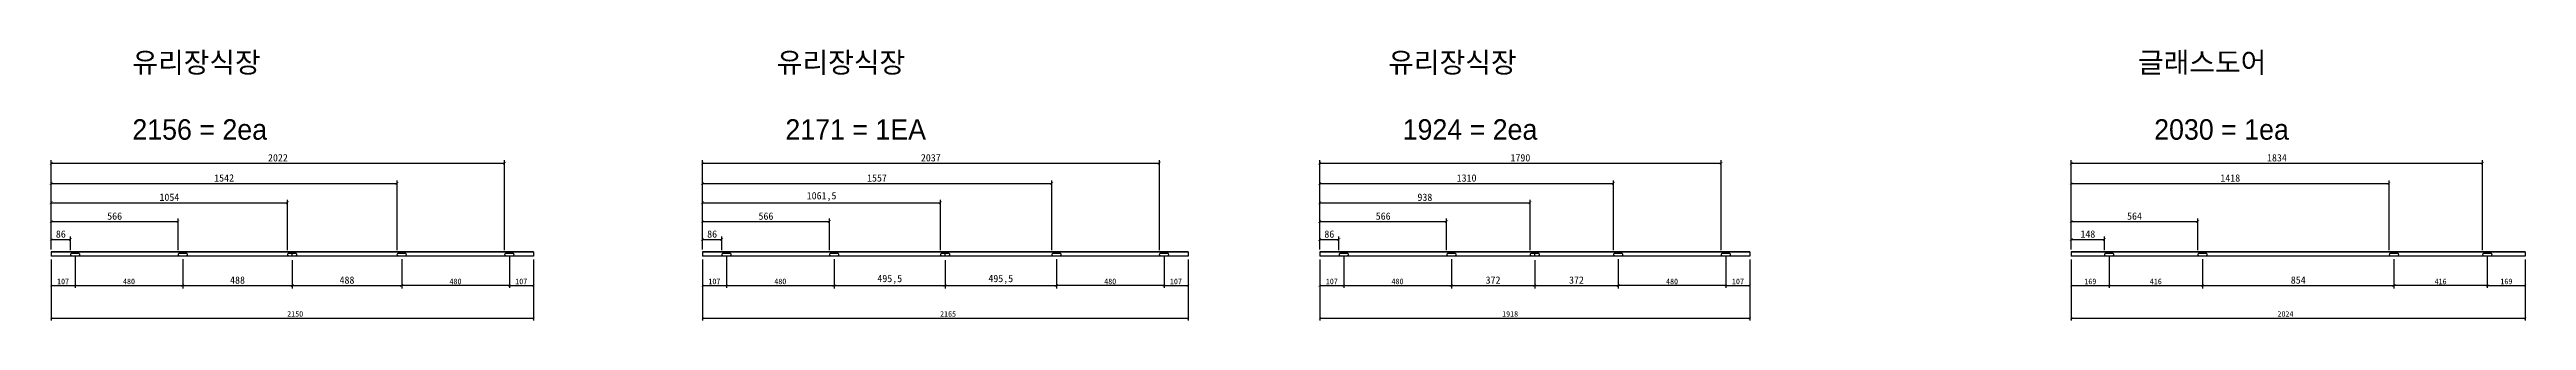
# Model space of a CAD drawing. Header units: millimetres. Extents: x -44117 to 256353, y -2095463 to 65325.
# Drawn here: x 119634 to 130678, y -1079557 to -1078349 of the extents above; entities that cross this region are included whole.
import ezdxf

# ---------------------------------------------------------------- set-up
doc = ezdxf.new("R2010")
doc.units = ezdxf.units.MM
doc.header["$LTSCALE"] = 10
doc.dimstyles.new('ISO-25', dxfattribs={"dimtxt": 2.5, "dimasz": 2.5, "dimexe": 1, "dimexo": 1, "dimtad": 1, "dimtxsty": 'Standard', "dimblk": 'ARCHTICK', "dimcen": 2.5, "dimadec": 0, "dimazin": 0, "dimtfac": 1, "dimtmove": 0, "dimatfit": 3, "dimfxl": 0, "dimarcsym": 0})

msp = doc.modelspace()

# ---------------------------------------------------------------- texts
at = {"char_height": 91.2356303, "attachment_point": 1}
for s, heights, insert in [('{\\fGulim|b0|i0|c129|p50;유리장식장}', [-101.80487], (120003.05069, -1078361.16581)), ('{\\fGulim|b0|i0|c129|p50;유리장식장}', [-101.80487], (122876.3511, -1078361.16581)), ('{\\fGulim|b0|i0|c129|p50;유리장식장}', [-101.80487], (125602.51731, -1078361.16581)), ('{\\fGulim|b0|i0|c129|p50;글래스도어}', [-101.5619], (128945.39978, -1078361.16581)), ('{\\fGulim|b0|i0|c129|p50;2156 = 2ea}', [-93.78683], (120003.05069, -1078660.04797)), ('{\\fGulim|b0|i0|c129|p50;2171 = 1EA}', [-94.0298], (122914.60413, -1078660.04797)), ('{\\fGulim|b0|i0|c129|p50;1924 = 2ea}', [-93.78683], (125666.89159, -1078660.04797)), ('{\\fGulim|b0|i0|c129|p50;2030 = 1ea}', [-93.78683], (129017.70968, -1078660.04797))]:
    msp.add_mtext_dynamic_manual_height_columns(s, width=2155.3243433, gutter_width=8.14604, heights=heights, dxfattribs=dict(at, insert=insert))

# ---------------------------------------------------------------- blocks, each defined once
blk = doc.blocks.new('_ArchTick')
at = {"color": 0, "linetype": 'ByBlock', "const_width": 0.15}
blk.add_lwpolyline([(-0.5, -0.5), (0.5, 0.5)], dxfattribs=at)
blk = doc.blocks.new('*D7379')
at = {"color": 0, "lineweight": -2}
for p, q in [((119641, -1079285), (119641, -1079557)), ((121791, -1079285), (121791, -1079557)), ((119641, -1079547), (121791, -1079547))]:
    blk.add_line(p, q, dxfattribs=at)
at = {"layer": 'Defpoints', "color": 0}
for p in [(119641, -1079270), (121791, -1079270), (121791, -1079547)]:
    blk.add_point(p, dxfattribs=at)
at = {"color": 0, "lineweight": -2, "xscale": 10, "yscale": 10, "zscale": 10, "rotation": 180}
blk.add_blockref('_ArchTick', (119641, -1079547), dxfattribs=at)
at = {"color": 0, "lineweight": -2, "xscale": 10, "yscale": 10, "zscale": 10}
blk.add_blockref('_ArchTick', (121791, -1079547), dxfattribs=at)
at = {"color": 0, "insert": (120729, -1079528), "char_height": 25, "attachment_point": 5}
blk.add_mtext('2150', dxfattribs=at)
blk = doc.blocks.new('*D7380')
at = {"color": 0, "lineweight": -2}
for p, q in [((119641, -1079285), (119641, -1079411)), ((119748, -1079273), (119748, -1079411)), ((119641, -1079401), (119748, -1079401))]:
    blk.add_line(p, q, dxfattribs=at)
at = {"layer": 'Defpoints', "color": 0}
for p in [(119641, -1079270), (119748, -1079258), (119748, -1079401)]:
    blk.add_point(p, dxfattribs=at)
at = {"color": 0, "lineweight": -2, "xscale": 10, "yscale": 10, "zscale": 10, "rotation": 180}
blk.add_blockref('_ArchTick', (119641, -1079401), dxfattribs=at)
at = {"color": 0, "lineweight": -2, "xscale": 10, "yscale": 10, "zscale": 10}
blk.add_blockref('_ArchTick', (119748, -1079401), dxfattribs=at)
at = {"color": 0, "insert": (119694, -1079383), "char_height": 25, "attachment_point": 5}
blk.add_mtext('107', dxfattribs=at)
blk = doc.blocks.new('*D7381')
at = {"color": 0, "lineweight": -2}
for p, q in [((121684, -1079273), (121684, -1079411)), ((121791, -1079285), (121791, -1079411)), ((121684, -1079401), (121791, -1079401))]:
    blk.add_line(p, q, dxfattribs=at)
at = {"layer": 'Defpoints', "color": 0}
for p in [(121684, -1079258), (121791, -1079270), (121791, -1079401)]:
    blk.add_point(p, dxfattribs=at)
at = {"color": 0, "lineweight": -2, "xscale": 10, "yscale": 10, "zscale": 10, "rotation": 180}
blk.add_blockref('_ArchTick', (121684, -1079401), dxfattribs=at)
at = {"color": 0, "lineweight": -2, "xscale": 10, "yscale": 10, "zscale": 10}
blk.add_blockref('_ArchTick', (121791, -1079401), dxfattribs=at)
at = {"color": 0, "insert": (121737, -1079383), "char_height": 25, "attachment_point": 5}
blk.add_mtext('107', dxfattribs=at)
blk = doc.blocks.new('*D7382')
at = {"color": 0, "lineweight": -2}
for p, q in [((119748, -1079283), (119748, -1079411)), ((120228, -1079283), (120228, -1079411)), ((119748, -1079401), (120228, -1079401))]:
    blk.add_line(p, q, dxfattribs=at)
at = {"layer": 'Defpoints', "color": 0}
for p in [(119748, -1079268), (120228, -1079268), (120228, -1079401)]:
    blk.add_point(p, dxfattribs=at)
at = {"color": 0, "lineweight": -2, "xscale": 10, "yscale": 10, "zscale": 10, "rotation": 180}
blk.add_blockref('_ArchTick', (119748, -1079401), dxfattribs=at)
at = {"color": 0, "lineweight": -2, "xscale": 10, "yscale": 10, "zscale": 10}
blk.add_blockref('_ArchTick', (120228, -1079401), dxfattribs=at)
at = {"color": 0, "insert": (119988, -1079383), "char_height": 25, "attachment_point": 5}
blk.add_mtext('480', dxfattribs=at)
blk = doc.blocks.new('*D7383')
at = {"color": 0, "lineweight": -2}
for p, q in [((121204, -1079283), (121204, -1079411)), ((121684, -1079283), (121684, -1079411)), ((121684, -1079401), (121204, -1079401))]:
    blk.add_line(p, q, dxfattribs=at)
at = {"layer": 'Defpoints', "color": 0}
for p in [(121204, -1079268), (121684, -1079268), (121204, -1079401)]:
    blk.add_point(p, dxfattribs=at)
at = {"color": 0, "lineweight": -2, "xscale": 10, "yscale": 10, "zscale": 10, "rotation": 180}
blk.add_blockref('_ArchTick', (121204, -1079401), dxfattribs=at)
at = {"color": 0, "lineweight": -2, "xscale": 10, "yscale": 10, "zscale": 10}
blk.add_blockref('_ArchTick', (121684, -1079401), dxfattribs=at)
at = {"color": 0, "insert": (121444, -1079383), "char_height": 25, "attachment_point": 5}
blk.add_mtext('480', dxfattribs=at)
blk = doc.blocks.new('*D7384')
at = {"color": 0, "lineweight": -2}
for p, q in [((119641, -1079241), (119641, -1079183)), ((119641, -1079196), (119727, -1079196)), ((119727, -1079244), (119727, -1079183))]:
    blk.add_line(p, q, dxfattribs=at)
at = {"layer": 'Defpoints', "color": 0}
for p in [(119727, -1079196), (119641, -1079260), (119727, -1079263)]:
    blk.add_point(p, dxfattribs=at)
at = {"color": 0, "lineweight": -2, "xscale": 13, "yscale": 13, "zscale": 13, "rotation": 180}
blk.add_blockref('_ArchTick', (119641, -1079196), dxfattribs=at)
at = {"color": 0, "lineweight": -2, "xscale": 13, "yscale": 13, "zscale": 13}
blk.add_blockref('_ArchTick', (119727, -1079196), dxfattribs=at)
at = {"color": 0, "insert": (119684, -1079172), "char_height": 32.5, "attachment_point": 5}
blk.add_mtext('86', dxfattribs=at)
blk = doc.blocks.new('*D7385')
at = {"color": 0, "lineweight": -2}
for p, q in [((119641, -1079241), (119641, -1079103)), ((119641, -1079116), (120207, -1079116)), ((120207, -1079244), (120207, -1079103))]:
    blk.add_line(p, q, dxfattribs=at)
at = {"layer": 'Defpoints', "color": 0}
for p in [(120207, -1079116), (119641, -1079260), (120207, -1079263)]:
    blk.add_point(p, dxfattribs=at)
at = {"color": 0, "lineweight": -2, "xscale": 13, "yscale": 13, "zscale": 13, "rotation": 180}
blk.add_blockref('_ArchTick', (119641, -1079116), dxfattribs=at)
at = {"color": 0, "lineweight": -2, "xscale": 13, "yscale": 13, "zscale": 13}
blk.add_blockref('_ArchTick', (120207, -1079116), dxfattribs=at)
at = {"color": 0, "insert": (119924, -1079092), "char_height": 32.5, "attachment_point": 5}
blk.add_mtext('566', dxfattribs=at)
blk = doc.blocks.new('*D7386')
at = {"color": 0, "lineweight": -2}
for p, q in [((119641, -1079241), (119641, -1079019)), ((119641, -1079032), (120695, -1079032)), ((120695, -1079244), (120695, -1079019))]:
    blk.add_line(p, q, dxfattribs=at)
at = {"layer": 'Defpoints', "color": 0}
for p in [(120695, -1079032), (119641, -1079260), (120695, -1079263)]:
    blk.add_point(p, dxfattribs=at)
at = {"color": 0, "lineweight": -2, "xscale": 13, "yscale": 13, "zscale": 13, "rotation": 180}
blk.add_blockref('_ArchTick', (119641, -1079032), dxfattribs=at)
at = {"color": 0, "lineweight": -2, "xscale": 13, "yscale": 13, "zscale": 13}
blk.add_blockref('_ArchTick', (120695, -1079032), dxfattribs=at)
at = {"color": 0, "insert": (120168, -1079008), "char_height": 32.5, "attachment_point": 5}
blk.add_mtext('1054', dxfattribs=at)
blk = doc.blocks.new('*D7387')
at = {"color": 0, "lineweight": -2}
for p, q in [((119641, -1079241), (119641, -1078933)), ((119641, -1078946), (121183, -1078946)), ((121183, -1079244), (121183, -1078933))]:
    blk.add_line(p, q, dxfattribs=at)
at = {"layer": 'Defpoints', "color": 0}
for p in [(121183, -1078946), (119641, -1079260), (121183, -1079263)]:
    blk.add_point(p, dxfattribs=at)
at = {"color": 0, "lineweight": -2, "xscale": 13, "yscale": 13, "zscale": 13, "rotation": 180}
blk.add_blockref('_ArchTick', (119641, -1078946), dxfattribs=at)
at = {"color": 0, "lineweight": -2, "xscale": 13, "yscale": 13, "zscale": 13}
blk.add_blockref('_ArchTick', (121183, -1078946), dxfattribs=at)
at = {"color": 0, "insert": (120412, -1078922), "char_height": 32.5, "attachment_point": 5}
blk.add_mtext('1542', dxfattribs=at)
blk = doc.blocks.new('*D7388')
at = {"color": 0, "lineweight": -2}
for p, q in [((119641, -1079241), (119641, -1078843)), ((119641, -1078856), (121663, -1078856)), ((121663, -1079244), (121663, -1078843))]:
    blk.add_line(p, q, dxfattribs=at)
at = {"layer": 'Defpoints', "color": 0}
for p in [(121663, -1078856), (119641, -1079260), (121663, -1079263)]:
    blk.add_point(p, dxfattribs=at)
at = {"color": 0, "lineweight": -2, "xscale": 13, "yscale": 13, "zscale": 13, "rotation": 180}
blk.add_blockref('_ArchTick', (119641, -1078856), dxfattribs=at)
at = {"color": 0, "lineweight": -2, "xscale": 13, "yscale": 13, "zscale": 13}
blk.add_blockref('_ArchTick', (121663, -1078856), dxfattribs=at)
at = {"color": 0, "insert": (120652, -1078832), "char_height": 32.5, "attachment_point": 5}
blk.add_mtext('2022', dxfattribs=at)
blk = doc.blocks.new('*D7389')
at = {"color": 0, "lineweight": -2}
for p, q in [((120228, -1079288), (120228, -1079414)), ((120716, -1079288), (120716, -1079414)), ((120228, -1079401), (120716, -1079401))]:
    blk.add_line(p, q, dxfattribs=at)
at = {"layer": 'Defpoints', "color": 0}
for p in [(120228, -1079268), (120716, -1079268), (120716, -1079401)]:
    blk.add_point(p, dxfattribs=at)
at = {"color": 0, "lineweight": -2, "xscale": 13, "yscale": 13, "zscale": 13, "rotation": 180}
blk.add_blockref('_ArchTick', (120228, -1079401), dxfattribs=at)
at = {"color": 0, "lineweight": -2, "xscale": 13, "yscale": 13, "zscale": 13}
blk.add_blockref('_ArchTick', (120716, -1079401), dxfattribs=at)
at = {"color": 0, "insert": (120472, -1079377), "char_height": 32.5, "attachment_point": 5}
blk.add_mtext('488', dxfattribs=at)
blk = doc.blocks.new('*D7390')
at = {"color": 0, "lineweight": -2}
for p, q in [((120716, -1079288), (120716, -1079414)), ((121204, -1079288), (121204, -1079414)), ((120716, -1079401), (121204, -1079401))]:
    blk.add_line(p, q, dxfattribs=at)
at = {"layer": 'Defpoints', "color": 0}
for p in [(120716, -1079268), (121204, -1079268), (121204, -1079401)]:
    blk.add_point(p, dxfattribs=at)
at = {"color": 0, "lineweight": -2, "xscale": 13, "yscale": 13, "zscale": 13, "rotation": 180}
blk.add_blockref('_ArchTick', (120716, -1079401), dxfattribs=at)
at = {"color": 0, "lineweight": -2, "xscale": 13, "yscale": 13, "zscale": 13}
blk.add_blockref('_ArchTick', (121204, -1079401), dxfattribs=at)
at = {"color": 0, "insert": (120960, -1079377), "char_height": 32.5, "attachment_point": 5}
blk.add_mtext('488', dxfattribs=at)
blk = doc.blocks.new('*D7391')
at = {"color": 0, "lineweight": -2}
for p, q in [((122545, -1079285), (122545, -1079557)), ((124710, -1079285), (124710, -1079557)), ((122545, -1079547), (124710, -1079547))]:
    blk.add_line(p, q, dxfattribs=at)
at = {"layer": 'Defpoints', "color": 0}
for p in [(122545, -1079270), (124710, -1079270), (124710, -1079547)]:
    blk.add_point(p, dxfattribs=at)
at = {"color": 0, "lineweight": -2, "xscale": 10, "yscale": 10, "zscale": 10, "rotation": 180}
blk.add_blockref('_ArchTick', (122545, -1079547), dxfattribs=at)
at = {"color": 0, "lineweight": -2, "xscale": 10, "yscale": 10, "zscale": 10}
blk.add_blockref('_ArchTick', (124710, -1079547), dxfattribs=at)
at = {"color": 0, "insert": (123640, -1079528), "char_height": 25, "attachment_point": 5}
blk.add_mtext('2165', dxfattribs=at)
blk = doc.blocks.new('*D7392')
at = {"color": 0, "lineweight": -2}
for p, q in [((122545, -1079285), (122545, -1079411)), ((122652, -1079273), (122652, -1079411)), ((122545, -1079401), (122652, -1079401))]:
    blk.add_line(p, q, dxfattribs=at)
at = {"layer": 'Defpoints', "color": 0}
for p in [(122545, -1079270), (122652, -1079258), (122652, -1079401)]:
    blk.add_point(p, dxfattribs=at)
at = {"color": 0, "lineweight": -2, "xscale": 10, "yscale": 10, "zscale": 10, "rotation": 180}
blk.add_blockref('_ArchTick', (122545, -1079401), dxfattribs=at)
at = {"color": 0, "lineweight": -2, "xscale": 10, "yscale": 10, "zscale": 10}
blk.add_blockref('_ArchTick', (122652, -1079401), dxfattribs=at)
at = {"color": 0, "insert": (122598, -1079383), "char_height": 25, "attachment_point": 5}
blk.add_mtext('107', dxfattribs=at)
blk = doc.blocks.new('*D7393')
at = {"color": 0, "lineweight": -2}
for p, q in [((124603, -1079273), (124603, -1079411)), ((124710, -1079285), (124710, -1079411)), ((124603, -1079401), (124710, -1079401))]:
    blk.add_line(p, q, dxfattribs=at)
at = {"layer": 'Defpoints', "color": 0}
for p in [(124603, -1079258), (124710, -1079270), (124710, -1079401)]:
    blk.add_point(p, dxfattribs=at)
at = {"color": 0, "lineweight": -2, "xscale": 10, "yscale": 10, "zscale": 10, "rotation": 180}
blk.add_blockref('_ArchTick', (124603, -1079401), dxfattribs=at)
at = {"color": 0, "lineweight": -2, "xscale": 10, "yscale": 10, "zscale": 10}
blk.add_blockref('_ArchTick', (124710, -1079401), dxfattribs=at)
at = {"color": 0, "insert": (124656, -1079383), "char_height": 25, "attachment_point": 5}
blk.add_mtext('107', dxfattribs=at)
blk = doc.blocks.new('*D7394')
at = {"color": 0, "lineweight": -2}
for p, q in [((122652, -1079283), (122652, -1079411)), ((123132, -1079283), (123132, -1079411)), ((122652, -1079401), (123132, -1079401))]:
    blk.add_line(p, q, dxfattribs=at)
at = {"layer": 'Defpoints', "color": 0}
for p in [(122652, -1079268), (123132, -1079268), (123132, -1079401)]:
    blk.add_point(p, dxfattribs=at)
at = {"color": 0, "lineweight": -2, "xscale": 10, "yscale": 10, "zscale": 10, "rotation": 180}
blk.add_blockref('_ArchTick', (122652, -1079401), dxfattribs=at)
at = {"color": 0, "lineweight": -2, "xscale": 10, "yscale": 10, "zscale": 10}
blk.add_blockref('_ArchTick', (123132, -1079401), dxfattribs=at)
at = {"color": 0, "insert": (122892, -1079383), "char_height": 25, "attachment_point": 5}
blk.add_mtext('480', dxfattribs=at)
blk = doc.blocks.new('*D7395')
at = {"color": 0, "lineweight": -2}
for p, q in [((124123, -1079283), (124123, -1079411)), ((124603, -1079283), (124603, -1079411)), ((124603, -1079401), (124123, -1079401))]:
    blk.add_line(p, q, dxfattribs=at)
at = {"layer": 'Defpoints', "color": 0}
for p in [(124123, -1079268), (124603, -1079268), (124123, -1079401)]:
    blk.add_point(p, dxfattribs=at)
at = {"color": 0, "lineweight": -2, "xscale": 10, "yscale": 10, "zscale": 10, "rotation": 180}
blk.add_blockref('_ArchTick', (124123, -1079401), dxfattribs=at)
at = {"color": 0, "lineweight": -2, "xscale": 10, "yscale": 10, "zscale": 10}
blk.add_blockref('_ArchTick', (124603, -1079401), dxfattribs=at)
at = {"color": 0, "insert": (124363, -1079383), "char_height": 25, "attachment_point": 5}
blk.add_mtext('480', dxfattribs=at)
blk = doc.blocks.new('*D7396')
at = {"color": 0, "lineweight": -2}
for p, q in [((122545, -1079241), (122545, -1079183)), ((122545, -1079196), (122631, -1079196)), ((122631, -1079244), (122631, -1079183))]:
    blk.add_line(p, q, dxfattribs=at)
at = {"layer": 'Defpoints', "color": 0}
for p in [(122631, -1079196), (122545, -1079260), (122631, -1079263)]:
    blk.add_point(p, dxfattribs=at)
at = {"color": 0, "lineweight": -2, "xscale": 13, "yscale": 13, "zscale": 13, "rotation": 180}
blk.add_blockref('_ArchTick', (122545, -1079196), dxfattribs=at)
at = {"color": 0, "lineweight": -2, "xscale": 13, "yscale": 13, "zscale": 13}
blk.add_blockref('_ArchTick', (122631, -1079196), dxfattribs=at)
at = {"color": 0, "insert": (122588, -1079172), "char_height": 32.5, "attachment_point": 5}
blk.add_mtext('86', dxfattribs=at)
blk = doc.blocks.new('*D7397')
at = {"color": 0, "lineweight": -2}
for p, q in [((122545, -1079241), (122545, -1079103)), ((122545, -1079116), (123111, -1079116)), ((123111, -1079244), (123111, -1079103))]:
    blk.add_line(p, q, dxfattribs=at)
at = {"layer": 'Defpoints', "color": 0}
for p in [(123111, -1079116), (122545, -1079260), (123111, -1079263)]:
    blk.add_point(p, dxfattribs=at)
at = {"color": 0, "lineweight": -2, "xscale": 13, "yscale": 13, "zscale": 13, "rotation": 180}
blk.add_blockref('_ArchTick', (122545, -1079116), dxfattribs=at)
at = {"color": 0, "lineweight": -2, "xscale": 13, "yscale": 13, "zscale": 13}
blk.add_blockref('_ArchTick', (123111, -1079116), dxfattribs=at)
at = {"color": 0, "insert": (122828, -1079092), "char_height": 32.5, "attachment_point": 5}
blk.add_mtext('566', dxfattribs=at)
blk = doc.blocks.new('*D7398')
at = {"color": 0, "lineweight": -2}
for p, q in [((122545, -1079241), (122545, -1079019)), ((122545, -1079032), (123606, -1079032)), ((123606, -1079244), (123606, -1079019))]:
    blk.add_line(p, q, dxfattribs=at)
at = {"layer": 'Defpoints', "color": 0}
for p in [(123606, -1079032), (122545, -1079260), (123606, -1079263)]:
    blk.add_point(p, dxfattribs=at)
at = {"color": 0, "lineweight": -2, "xscale": 13, "yscale": 13, "zscale": 13, "rotation": 180}
blk.add_blockref('_ArchTick', (122545, -1079032), dxfattribs=at)
at = {"color": 0, "lineweight": -2, "xscale": 13, "yscale": 13, "zscale": 13}
blk.add_blockref('_ArchTick', (123606, -1079032), dxfattribs=at)
at = {"color": 0, "insert": (123076, -1079005), "char_height": 32.5, "attachment_point": 5}
blk.add_mtext('1061,5', dxfattribs=at)
blk = doc.blocks.new('*D7399')
at = {"color": 0, "lineweight": -2}
for p, q in [((122545, -1079241), (122545, -1078933)), ((122545, -1078946), (124102, -1078946)), ((124102, -1079244), (124102, -1078933))]:
    blk.add_line(p, q, dxfattribs=at)
at = {"layer": 'Defpoints', "color": 0}
for p in [(124102, -1078946), (122545, -1079260), (124102, -1079263)]:
    blk.add_point(p, dxfattribs=at)
at = {"color": 0, "lineweight": -2, "xscale": 13, "yscale": 13, "zscale": 13, "rotation": 180}
blk.add_blockref('_ArchTick', (122545, -1078946), dxfattribs=at)
at = {"color": 0, "lineweight": -2, "xscale": 13, "yscale": 13, "zscale": 13}
blk.add_blockref('_ArchTick', (124102, -1078946), dxfattribs=at)
at = {"color": 0, "insert": (123323, -1078922), "char_height": 32.5, "attachment_point": 5}
blk.add_mtext('1557', dxfattribs=at)
blk = doc.blocks.new('*D7400')
at = {"color": 0, "lineweight": -2}
for p, q in [((122545, -1079241), (122545, -1078843)), ((122545, -1078856), (124582, -1078856)), ((124582, -1079244), (124582, -1078843))]:
    blk.add_line(p, q, dxfattribs=at)
at = {"layer": 'Defpoints', "color": 0}
for p in [(124582, -1078856), (122545, -1079260), (124582, -1079263)]:
    blk.add_point(p, dxfattribs=at)
at = {"color": 0, "lineweight": -2, "xscale": 13, "yscale": 13, "zscale": 13, "rotation": 180}
blk.add_blockref('_ArchTick', (122545, -1078856), dxfattribs=at)
at = {"color": 0, "lineweight": -2, "xscale": 13, "yscale": 13, "zscale": 13}
blk.add_blockref('_ArchTick', (124582, -1078856), dxfattribs=at)
at = {"color": 0, "insert": (123563, -1078832), "char_height": 32.5, "attachment_point": 5}
blk.add_mtext('2037', dxfattribs=at)
blk = doc.blocks.new('*D7401')
at = {"color": 0, "lineweight": -2}
for p, q in [((123132, -1079288), (123132, -1079414)), ((123627, -1079288), (123627, -1079414)), ((123132, -1079401), (123627, -1079401))]:
    blk.add_line(p, q, dxfattribs=at)
at = {"layer": 'Defpoints', "color": 0}
for p in [(123132, -1079268), (123627, -1079268), (123627, -1079401)]:
    blk.add_point(p, dxfattribs=at)
at = {"color": 0, "lineweight": -2, "xscale": 13, "yscale": 13, "zscale": 13, "rotation": 180}
blk.add_blockref('_ArchTick', (123132, -1079401), dxfattribs=at)
at = {"color": 0, "lineweight": -2, "xscale": 13, "yscale": 13, "zscale": 13}
blk.add_blockref('_ArchTick', (123627, -1079401), dxfattribs=at)
at = {"color": 0, "insert": (123380, -1079374), "char_height": 32.5, "attachment_point": 5}
blk.add_mtext('495,5', dxfattribs=at)
blk = doc.blocks.new('*D7402')
at = {"color": 0, "lineweight": -2}
for p, q in [((123627, -1079288), (123627, -1079414)), ((124123, -1079288), (124123, -1079414)), ((123627, -1079401), (124123, -1079401))]:
    blk.add_line(p, q, dxfattribs=at)
at = {"layer": 'Defpoints', "color": 0}
for p in [(123627, -1079268), (124123, -1079268), (124123, -1079401)]:
    blk.add_point(p, dxfattribs=at)
at = {"color": 0, "lineweight": -2, "xscale": 13, "yscale": 13, "zscale": 13, "rotation": 180}
blk.add_blockref('_ArchTick', (123627, -1079401), dxfattribs=at)
at = {"color": 0, "lineweight": -2, "xscale": 13, "yscale": 13, "zscale": 13}
blk.add_blockref('_ArchTick', (124123, -1079401), dxfattribs=at)
at = {"color": 0, "insert": (123875, -1079374), "char_height": 32.5, "attachment_point": 5}
blk.add_mtext('495,5', dxfattribs=at)
blk = doc.blocks.new('*D7403')
at = {"color": 0, "lineweight": -2}
for p, q in [((125297, -1079285), (125297, -1079557)), ((127215, -1079285), (127215, -1079557)), ((125297, -1079547), (127215, -1079547))]:
    blk.add_line(p, q, dxfattribs=at)
at = {"layer": 'Defpoints', "color": 0}
for p in [(125297, -1079270), (127215, -1079270), (127215, -1079547)]:
    blk.add_point(p, dxfattribs=at)
at = {"color": 0, "lineweight": -2, "xscale": 10, "yscale": 10, "zscale": 10, "rotation": 180}
blk.add_blockref('_ArchTick', (125297, -1079547), dxfattribs=at)
at = {"color": 0, "lineweight": -2, "xscale": 10, "yscale": 10, "zscale": 10}
blk.add_blockref('_ArchTick', (127215, -1079547), dxfattribs=at)
at = {"color": 0, "insert": (126146, -1079528), "char_height": 25, "attachment_point": 5}
blk.add_mtext('1918', dxfattribs=at)
blk = doc.blocks.new('*D7404')
at = {"color": 0, "lineweight": -2}
for p, q in [((125297, -1079285), (125297, -1079411)), ((125404, -1079273), (125404, -1079411)), ((125297, -1079401), (125404, -1079401))]:
    blk.add_line(p, q, dxfattribs=at)
at = {"layer": 'Defpoints', "color": 0}
for p in [(125297, -1079270), (125404, -1079258), (125404, -1079401)]:
    blk.add_point(p, dxfattribs=at)
at = {"color": 0, "lineweight": -2, "xscale": 10, "yscale": 10, "zscale": 10, "rotation": 180}
blk.add_blockref('_ArchTick', (125297, -1079401), dxfattribs=at)
at = {"color": 0, "lineweight": -2, "xscale": 10, "yscale": 10, "zscale": 10}
blk.add_blockref('_ArchTick', (125404, -1079401), dxfattribs=at)
at = {"color": 0, "insert": (125351, -1079383), "char_height": 25, "attachment_point": 5}
blk.add_mtext('107', dxfattribs=at)
blk = doc.blocks.new('*D7405')
at = {"color": 0, "lineweight": -2}
for p, q in [((127108, -1079273), (127108, -1079411)), ((127215, -1079285), (127215, -1079411)), ((127108, -1079401), (127215, -1079401))]:
    blk.add_line(p, q, dxfattribs=at)
at = {"layer": 'Defpoints', "color": 0}
for p in [(127108, -1079258), (127215, -1079270), (127215, -1079401)]:
    blk.add_point(p, dxfattribs=at)
at = {"color": 0, "lineweight": -2, "xscale": 10, "yscale": 10, "zscale": 10, "rotation": 180}
blk.add_blockref('_ArchTick', (127108, -1079401), dxfattribs=at)
at = {"color": 0, "lineweight": -2, "xscale": 10, "yscale": 10, "zscale": 10}
blk.add_blockref('_ArchTick', (127215, -1079401), dxfattribs=at)
at = {"color": 0, "insert": (127162, -1079383), "char_height": 25, "attachment_point": 5}
blk.add_mtext('107', dxfattribs=at)
blk = doc.blocks.new('*D7406')
at = {"color": 0, "lineweight": -2}
for p, q in [((125404, -1079283), (125404, -1079411)), ((125884, -1079283), (125884, -1079411)), ((125404, -1079401), (125884, -1079401))]:
    blk.add_line(p, q, dxfattribs=at)
at = {"layer": 'Defpoints', "color": 0}
for p in [(125404, -1079268), (125884, -1079268), (125884, -1079401)]:
    blk.add_point(p, dxfattribs=at)
at = {"color": 0, "lineweight": -2, "xscale": 10, "yscale": 10, "zscale": 10, "rotation": 180}
blk.add_blockref('_ArchTick', (125404, -1079401), dxfattribs=at)
at = {"color": 0, "lineweight": -2, "xscale": 10, "yscale": 10, "zscale": 10}
blk.add_blockref('_ArchTick', (125884, -1079401), dxfattribs=at)
at = {"color": 0, "insert": (125644, -1079383), "char_height": 25, "attachment_point": 5}
blk.add_mtext('480', dxfattribs=at)
blk = doc.blocks.new('*D7407')
at = {"color": 0, "lineweight": -2}
for p, q in [((126628, -1079283), (126628, -1079411)), ((127108, -1079283), (127108, -1079411)), ((127108, -1079401), (126628, -1079401))]:
    blk.add_line(p, q, dxfattribs=at)
at = {"layer": 'Defpoints', "color": 0}
for p in [(126628, -1079268), (127108, -1079268), (126628, -1079401)]:
    blk.add_point(p, dxfattribs=at)
at = {"color": 0, "lineweight": -2, "xscale": 10, "yscale": 10, "zscale": 10, "rotation": 180}
blk.add_blockref('_ArchTick', (126628, -1079401), dxfattribs=at)
at = {"color": 0, "lineweight": -2, "xscale": 10, "yscale": 10, "zscale": 10}
blk.add_blockref('_ArchTick', (127108, -1079401), dxfattribs=at)
at = {"color": 0, "insert": (126868, -1079383), "char_height": 25, "attachment_point": 5}
blk.add_mtext('480', dxfattribs=at)
blk = doc.blocks.new('*D7408')
at = {"color": 0, "lineweight": -2}
for p, q in [((125297, -1079241), (125297, -1079183)), ((125297, -1079196), (125383, -1079196)), ((125383, -1079244), (125383, -1079183))]:
    blk.add_line(p, q, dxfattribs=at)
at = {"layer": 'Defpoints', "color": 0}
for p in [(125383, -1079196), (125297, -1079260), (125383, -1079263)]:
    blk.add_point(p, dxfattribs=at)
at = {"color": 0, "lineweight": -2, "xscale": 13, "yscale": 13, "zscale": 13, "rotation": 180}
blk.add_blockref('_ArchTick', (125297, -1079196), dxfattribs=at)
at = {"color": 0, "lineweight": -2, "xscale": 13, "yscale": 13, "zscale": 13}
blk.add_blockref('_ArchTick', (125383, -1079196), dxfattribs=at)
at = {"color": 0, "insert": (125340, -1079172), "char_height": 32.5, "attachment_point": 5}
blk.add_mtext('86', dxfattribs=at)
blk = doc.blocks.new('*D7409')
at = {"color": 0, "lineweight": -2}
for p, q in [((125297, -1079241), (125297, -1079103)), ((125297, -1079116), (125863, -1079116)), ((125863, -1079244), (125863, -1079103))]:
    blk.add_line(p, q, dxfattribs=at)
at = {"layer": 'Defpoints', "color": 0}
for p in [(125863, -1079116), (125297, -1079260), (125863, -1079263)]:
    blk.add_point(p, dxfattribs=at)
at = {"color": 0, "lineweight": -2, "xscale": 13, "yscale": 13, "zscale": 13, "rotation": 180}
blk.add_blockref('_ArchTick', (125297, -1079116), dxfattribs=at)
at = {"color": 0, "lineweight": -2, "xscale": 13, "yscale": 13, "zscale": 13}
blk.add_blockref('_ArchTick', (125863, -1079116), dxfattribs=at)
at = {"color": 0, "insert": (125580, -1079092), "char_height": 32.5, "attachment_point": 5}
blk.add_mtext('566', dxfattribs=at)
blk = doc.blocks.new('*D7410')
at = {"color": 0, "lineweight": -2}
for p, q in [((125297, -1079241), (125297, -1079019)), ((125297, -1079032), (126235, -1079032)), ((126235, -1079244), (126235, -1079019))]:
    blk.add_line(p, q, dxfattribs=at)
at = {"layer": 'Defpoints', "color": 0}
for p in [(126235, -1079032), (125297, -1079260), (126235, -1079263)]:
    blk.add_point(p, dxfattribs=at)
at = {"color": 0, "lineweight": -2, "xscale": 13, "yscale": 13, "zscale": 13, "rotation": 180}
blk.add_blockref('_ArchTick', (125297, -1079032), dxfattribs=at)
at = {"color": 0, "lineweight": -2, "xscale": 13, "yscale": 13, "zscale": 13}
blk.add_blockref('_ArchTick', (126235, -1079032), dxfattribs=at)
at = {"color": 0, "insert": (125766, -1079008), "char_height": 32.5, "attachment_point": 5}
blk.add_mtext('938', dxfattribs=at)
blk = doc.blocks.new('*D7411')
at = {"color": 0, "lineweight": -2}
for p, q in [((125297, -1079241), (125297, -1078933)), ((125297, -1078946), (126607, -1078946)), ((126607, -1079244), (126607, -1078933))]:
    blk.add_line(p, q, dxfattribs=at)
at = {"layer": 'Defpoints', "color": 0}
for p in [(126607, -1078946), (125297, -1079260), (126607, -1079263)]:
    blk.add_point(p, dxfattribs=at)
at = {"color": 0, "lineweight": -2, "xscale": 13, "yscale": 13, "zscale": 13, "rotation": 180}
blk.add_blockref('_ArchTick', (125297, -1078946), dxfattribs=at)
at = {"color": 0, "lineweight": -2, "xscale": 13, "yscale": 13, "zscale": 13}
blk.add_blockref('_ArchTick', (126607, -1078946), dxfattribs=at)
at = {"color": 0, "insert": (125952, -1078922), "char_height": 32.5, "attachment_point": 5}
blk.add_mtext('1310', dxfattribs=at)
blk = doc.blocks.new('*D7412')
at = {"color": 0, "lineweight": -2}
for p, q in [((125297, -1079241), (125297, -1078843)), ((125297, -1078856), (127087, -1078856)), ((127087, -1079244), (127087, -1078843))]:
    blk.add_line(p, q, dxfattribs=at)
at = {"layer": 'Defpoints', "color": 0}
for p in [(127087, -1078856), (125297, -1079260), (127087, -1079263)]:
    blk.add_point(p, dxfattribs=at)
at = {"color": 0, "lineweight": -2, "xscale": 13, "yscale": 13, "zscale": 13, "rotation": 180}
blk.add_blockref('_ArchTick', (125297, -1078856), dxfattribs=at)
at = {"color": 0, "lineweight": -2, "xscale": 13, "yscale": 13, "zscale": 13}
blk.add_blockref('_ArchTick', (127087, -1078856), dxfattribs=at)
at = {"color": 0, "insert": (126192, -1078832), "char_height": 32.5, "attachment_point": 5}
blk.add_mtext('1790', dxfattribs=at)
blk = doc.blocks.new('*D7413')
at = {"color": 0, "lineweight": -2}
for p, q in [((125884, -1079288), (125884, -1079414)), ((126256, -1079288), (126256, -1079414)), ((125884, -1079401), (126256, -1079401))]:
    blk.add_line(p, q, dxfattribs=at)
at = {"layer": 'Defpoints', "color": 0}
for p in [(125884, -1079268), (126256, -1079268), (126256, -1079401)]:
    blk.add_point(p, dxfattribs=at)
at = {"color": 0, "lineweight": -2, "xscale": 13, "yscale": 13, "zscale": 13, "rotation": 180}
blk.add_blockref('_ArchTick', (125884, -1079401), dxfattribs=at)
at = {"color": 0, "lineweight": -2, "xscale": 13, "yscale": 13, "zscale": 13}
blk.add_blockref('_ArchTick', (126256, -1079401), dxfattribs=at)
at = {"color": 0, "insert": (126070, -1079377), "char_height": 32.5, "attachment_point": 5}
blk.add_mtext('372', dxfattribs=at)
blk = doc.blocks.new('*D7414')
at = {"color": 0, "lineweight": -2}
for p, q in [((126256, -1079288), (126256, -1079414)), ((126628, -1079288), (126628, -1079414)), ((126256, -1079401), (126628, -1079401))]:
    blk.add_line(p, q, dxfattribs=at)
at = {"layer": 'Defpoints', "color": 0}
for p in [(126256, -1079268), (126628, -1079268), (126628, -1079401)]:
    blk.add_point(p, dxfattribs=at)
at = {"color": 0, "lineweight": -2, "xscale": 13, "yscale": 13, "zscale": 13, "rotation": 180}
blk.add_blockref('_ArchTick', (126256, -1079401), dxfattribs=at)
at = {"color": 0, "lineweight": -2, "xscale": 13, "yscale": 13, "zscale": 13}
blk.add_blockref('_ArchTick', (126628, -1079401), dxfattribs=at)
at = {"color": 0, "insert": (126442, -1079377), "char_height": 32.5, "attachment_point": 5}
blk.add_mtext('372', dxfattribs=at)
blk = doc.blocks.new('*D7415')
at = {"color": 0, "lineweight": -2}
for p, q in [((128648, -1079285), (128648, -1079557)), ((130672, -1079285), (130672, -1079557)), ((128648, -1079547), (130672, -1079547))]:
    blk.add_line(p, q, dxfattribs=at)
at = {"layer": 'Defpoints', "color": 0}
for p in [(128648, -1079270), (130672, -1079270), (130672, -1079547)]:
    blk.add_point(p, dxfattribs=at)
at = {"color": 0, "lineweight": -2, "xscale": 10, "yscale": 10, "zscale": 10, "rotation": 180}
blk.add_blockref('_ArchTick', (128648, -1079547), dxfattribs=at)
at = {"color": 0, "lineweight": -2, "xscale": 10, "yscale": 10, "zscale": 10}
blk.add_blockref('_ArchTick', (130672, -1079547), dxfattribs=at)
at = {"color": 0, "insert": (129603, -1079528), "char_height": 25, "attachment_point": 5}
blk.add_mtext('2024', dxfattribs=at)
blk = doc.blocks.new('*D7416')
at = {"color": 0, "lineweight": -2}
for p, q in [((128648, -1079285), (128648, -1079411)), ((128817, -1079273), (128817, -1079411)), ((128648, -1079401), (128817, -1079401))]:
    blk.add_line(p, q, dxfattribs=at)
at = {"layer": 'Defpoints', "color": 0}
for p in [(128648, -1079270), (128817, -1079258), (128817, -1079401)]:
    blk.add_point(p, dxfattribs=at)
at = {"color": 0, "lineweight": -2, "xscale": 10, "yscale": 10, "zscale": 10, "rotation": 180}
blk.add_blockref('_ArchTick', (128648, -1079401), dxfattribs=at)
at = {"color": 0, "lineweight": -2, "xscale": 10, "yscale": 10, "zscale": 10}
blk.add_blockref('_ArchTick', (128817, -1079401), dxfattribs=at)
at = {"color": 0, "insert": (128733, -1079383), "char_height": 25, "attachment_point": 5}
blk.add_mtext('169', dxfattribs=at)
blk = doc.blocks.new('*D7417')
at = {"color": 0, "lineweight": -2}
for p, q in [((130503, -1079273), (130503, -1079411)), ((130672, -1079285), (130672, -1079411)), ((130503, -1079401), (130672, -1079401))]:
    blk.add_line(p, q, dxfattribs=at)
at = {"layer": 'Defpoints', "color": 0}
for p in [(130503, -1079258), (130672, -1079270), (130672, -1079401)]:
    blk.add_point(p, dxfattribs=at)
at = {"color": 0, "lineweight": -2, "xscale": 10, "yscale": 10, "zscale": 10, "rotation": 180}
blk.add_blockref('_ArchTick', (130503, -1079401), dxfattribs=at)
at = {"color": 0, "lineweight": -2, "xscale": 10, "yscale": 10, "zscale": 10}
blk.add_blockref('_ArchTick', (130672, -1079401), dxfattribs=at)
at = {"color": 0, "insert": (130588, -1079383), "char_height": 25, "attachment_point": 5}
blk.add_mtext('169', dxfattribs=at)
blk = doc.blocks.new('*D7418')
at = {"color": 0, "lineweight": -2}
for p, q in [((128817, -1079283), (128817, -1079411)), ((129233, -1079283), (129233, -1079411)), ((128817, -1079401), (129233, -1079401))]:
    blk.add_line(p, q, dxfattribs=at)
at = {"layer": 'Defpoints', "color": 0}
for p in [(128817, -1079268), (129233, -1079268), (129233, -1079401)]:
    blk.add_point(p, dxfattribs=at)
at = {"color": 0, "lineweight": -2, "xscale": 10, "yscale": 10, "zscale": 10, "rotation": 180}
blk.add_blockref('_ArchTick', (128817, -1079401), dxfattribs=at)
at = {"color": 0, "lineweight": -2, "xscale": 10, "yscale": 10, "zscale": 10}
blk.add_blockref('_ArchTick', (129233, -1079401), dxfattribs=at)
at = {"color": 0, "insert": (129025, -1079383), "char_height": 25, "attachment_point": 5}
blk.add_mtext('416', dxfattribs=at)
blk = doc.blocks.new('*D7419')
at = {"color": 0, "lineweight": -2}
for p, q in [((130087, -1079283), (130087, -1079411)), ((130503, -1079283), (130503, -1079411)), ((130503, -1079401), (130087, -1079401))]:
    blk.add_line(p, q, dxfattribs=at)
at = {"layer": 'Defpoints', "color": 0}
for p in [(130087, -1079268), (130503, -1079268), (130087, -1079401)]:
    blk.add_point(p, dxfattribs=at)
at = {"color": 0, "lineweight": -2, "xscale": 10, "yscale": 10, "zscale": 10, "rotation": 180}
blk.add_blockref('_ArchTick', (130087, -1079401), dxfattribs=at)
at = {"color": 0, "lineweight": -2, "xscale": 10, "yscale": 10, "zscale": 10}
blk.add_blockref('_ArchTick', (130503, -1079401), dxfattribs=at)
at = {"color": 0, "insert": (130295, -1079383), "char_height": 25, "attachment_point": 5}
blk.add_mtext('416', dxfattribs=at)
blk = doc.blocks.new('*D7420')
at = {"color": 0, "lineweight": -2}
for p, q in [((128648, -1079241), (128648, -1079183)), ((128648, -1079196), (128796, -1079196)), ((128796, -1079244), (128796, -1079183))]:
    blk.add_line(p, q, dxfattribs=at)
at = {"layer": 'Defpoints', "color": 0}
for p in [(128796, -1079196), (128648, -1079260), (128796, -1079263)]:
    blk.add_point(p, dxfattribs=at)
at = {"color": 0, "lineweight": -2, "xscale": 13, "yscale": 13, "zscale": 13, "rotation": 180}
blk.add_blockref('_ArchTick', (128648, -1079196), dxfattribs=at)
at = {"color": 0, "lineweight": -2, "xscale": 13, "yscale": 13, "zscale": 13}
blk.add_blockref('_ArchTick', (128796, -1079196), dxfattribs=at)
at = {"color": 0, "insert": (128722, -1079172), "char_height": 32.5, "attachment_point": 5}
blk.add_mtext('148', dxfattribs=at)
blk = doc.blocks.new('*D7421')
at = {"color": 0, "lineweight": -2}
for p, q in [((128648, -1079241), (128648, -1079103)), ((128648, -1079116), (129212, -1079116)), ((129212, -1079244), (129212, -1079103))]:
    blk.add_line(p, q, dxfattribs=at)
at = {"layer": 'Defpoints', "color": 0}
for p in [(129212, -1079116), (128648, -1079260), (129212, -1079263)]:
    blk.add_point(p, dxfattribs=at)
at = {"color": 0, "lineweight": -2, "xscale": 13, "yscale": 13, "zscale": 13, "rotation": 180}
blk.add_blockref('_ArchTick', (128648, -1079116), dxfattribs=at)
at = {"color": 0, "lineweight": -2, "xscale": 13, "yscale": 13, "zscale": 13}
blk.add_blockref('_ArchTick', (129212, -1079116), dxfattribs=at)
at = {"color": 0, "insert": (128930, -1079092), "char_height": 32.5, "attachment_point": 5}
blk.add_mtext('564', dxfattribs=at)
blk = doc.blocks.new('*D7422')
at = {"color": 0, "lineweight": -2}
for p, q in [((128648, -1079241), (128648, -1078933)), ((128648, -1078946), (130066, -1078946)), ((130066, -1079244), (130066, -1078933))]:
    blk.add_line(p, q, dxfattribs=at)
at = {"layer": 'Defpoints', "color": 0}
for p in [(130066, -1078946), (128648, -1079260), (130066, -1079263)]:
    blk.add_point(p, dxfattribs=at)
at = {"color": 0, "lineweight": -2, "xscale": 13, "yscale": 13, "zscale": 13, "rotation": 180}
blk.add_blockref('_ArchTick', (128648, -1078946), dxfattribs=at)
at = {"color": 0, "lineweight": -2, "xscale": 13, "yscale": 13, "zscale": 13}
blk.add_blockref('_ArchTick', (130066, -1078946), dxfattribs=at)
at = {"color": 0, "insert": (129357, -1078922), "char_height": 32.5, "attachment_point": 5}
blk.add_mtext('1418', dxfattribs=at)
blk = doc.blocks.new('*D7423')
at = {"color": 0, "lineweight": -2}
for p, q in [((128648, -1079241), (128648, -1078843)), ((128648, -1078856), (130482, -1078856)), ((130482, -1079244), (130482, -1078843))]:
    blk.add_line(p, q, dxfattribs=at)
at = {"layer": 'Defpoints', "color": 0}
for p in [(130482, -1078856), (128648, -1079260), (130482, -1079263)]:
    blk.add_point(p, dxfattribs=at)
at = {"color": 0, "lineweight": -2, "xscale": 13, "yscale": 13, "zscale": 13, "rotation": 180}
blk.add_blockref('_ArchTick', (128648, -1078856), dxfattribs=at)
at = {"color": 0, "lineweight": -2, "xscale": 13, "yscale": 13, "zscale": 13}
blk.add_blockref('_ArchTick', (130482, -1078856), dxfattribs=at)
at = {"color": 0, "insert": (129565, -1078832), "char_height": 32.5, "attachment_point": 5}
blk.add_mtext('1834', dxfattribs=at)
blk = doc.blocks.new('*D7424')
at = {"color": 0, "lineweight": -2}
for p, q in [((129233, -1079288), (129233, -1079414)), ((130087, -1079288), (130087, -1079414)), ((129233, -1079401), (130087, -1079401))]:
    blk.add_line(p, q, dxfattribs=at)
at = {"layer": 'Defpoints', "color": 0}
for p in [(129233, -1079268), (130087, -1079268), (130087, -1079401)]:
    blk.add_point(p, dxfattribs=at)
at = {"color": 0, "lineweight": -2, "xscale": 13, "yscale": 13, "zscale": 13, "rotation": 180}
blk.add_blockref('_ArchTick', (129233, -1079401), dxfattribs=at)
at = {"color": 0, "lineweight": -2, "xscale": 13, "yscale": 13, "zscale": 13}
blk.add_blockref('_ArchTick', (130087, -1079401), dxfattribs=at)
at = {"color": 0, "insert": (129660, -1079377), "char_height": 32.5, "attachment_point": 5}
blk.add_mtext('854', dxfattribs=at)

# ---------------------------------------------------------------- dimensions: what is measured, and where the dimension line sits
for base, p1, p2, override, picture, middle in [((121662.9247, -1078856.12028), (119640.9245, -1079260.20058), (121662.9247, -1079263.29294), {"dimscale": 13, "dimasz": 1, "dimexo": 1.5}, '*D7388', (120651.9246, -1078831.74528)), ((124581.97814, -1078856.12028), (122544.97794, -1079260.20058), (124581.97814, -1079263.29294), {"dimscale": 13, "dimasz": 1, "dimexo": 1.5}, '*D7400', (123563.47804, -1078831.74528)), ((127087.2656, -1078856.12028), (125297.2654, -1079260.20058), (127087.2656, -1079263.29294), {"dimscale": 13, "dimasz": 1, "dimexo": 1.5}, '*D7412', (126192.2655, -1078831.74528)), ((130482.08369, -1078856.12028), (128648.08349, -1079260.20058), (130482.08369, -1079263.29294), {"dimscale": 13, "dimasz": 1, "dimexo": 1.5}, '*D7423', (129565.08359, -1078831.74528)), ((121182.9247, -1078946.14567), (119640.9245, -1079260.20058), (121182.9247, -1079263.30058), {"dimscale": 13, "dimasz": 1, "dimexo": 1.5}, '*D7387', (120411.9246, -1078921.77067)), ((120694.92689, -1079032.15667), (119640.9245, -1079260.20058), (120694.92689, -1079263.30058), {"dimscale": 13, "dimasz": 1, "dimexo": 1.5}, '*D7386', (120167.9257, -1079007.78167)), ((124101.97814, -1078946.14567), (122544.97794, -1079260.20058), (124101.97814, -1079263.30058), {"dimscale": 13, "dimasz": 1, "dimexo": 1.5}, '*D7399', (123323.47804, -1078921.77067)), ((123606.48034, -1079032.15667), (122544.97794, -1079260.20058), (123606.48034, -1079263.30058), {"dimscale": 13, "dimasz": 1, "dimexo": 1.5}, '*D7398', (123075.72914, -1079005.07334)), ((126607.2656, -1078946.14567), (125297.2654, -1079260.20058), (126607.2656, -1079263.30058), {"dimscale": 13, "dimasz": 1, "dimexo": 1.5}, '*D7411', (125952.2655, -1078921.77067)), ((126235.26779, -1079032.15667), (125297.2654, -1079260.20058), (126235.26779, -1079263.30058), {"dimscale": 13, "dimasz": 1, "dimexo": 1.5}, '*D7410', (125766.26659, -1079007.78167)), ((130066.08369, -1078946.14567), (128648.08349, -1079260.20058), (130066.08369, -1079263.30058), {"dimscale": 13, "dimasz": 1, "dimexo": 1.5}, '*D7422', (129357.08359, -1078921.77067)), ((120206.92477, -1079116.49114), (119640.9245, -1079260.20058), (120206.92477, -1079263.27344), {"dimscale": 13, "dimasz": 1, "dimexo": 1.5}, '*D7385', (119923.92464, -1079092.11614)), ((123110.97821, -1079116.49114), (122544.97794, -1079260.20058), (123110.97821, -1079263.27344), {"dimscale": 13, "dimasz": 1, "dimexo": 1.5}, '*D7397', (122827.97808, -1079092.11614)), ((125863.26567, -1079116.49114), (125297.2654, -1079260.20058), (125863.26567, -1079263.27344), {"dimscale": 13, "dimasz": 1, "dimexo": 1.5}, '*D7409', (125580.26553, -1079092.11614)), ((129212.08376, -1079116.49114), (128648.08349, -1079260.20058), (129212.08376, -1079263.27344), {"dimscale": 13, "dimasz": 1, "dimexo": 1.5}, '*D7421', (128930.08363, -1079092.11614)), ((119726.9247, -1079196.09223), (119640.9245, -1079260.20058), (119726.9247, -1079263.30058), {"dimscale": 13, "dimasz": 1, "dimexo": 1.5}, '*D7384', (119683.9246, -1079171.71723)), ((122630.97814, -1079196.09223), (122544.97794, -1079260.20058), (122630.97814, -1079263.30058), {"dimscale": 13, "dimasz": 1, "dimexo": 1.5}, '*D7396', (122587.97804, -1079171.71723)), ((125383.2656, -1079196.09223), (125297.2654, -1079260.20058), (125383.2656, -1079263.30058), {"dimscale": 13, "dimasz": 1, "dimexo": 1.5}, '*D7408', (125340.2655, -1079171.71723)), ((128796.08369, -1079196.09223), (128648.08349, -1079260.20058), (128796.08369, -1079263.30058), {"dimscale": 13, "dimasz": 1, "dimexo": 1.5}, '*D7420', (128722.08359, -1079171.71723)), ((119747.9247, -1079401.29017), (119640.9245, -1079269.70058), (119747.9247, -1079258.30058), {"dimscale": 10, "dimasz": 1, "dimexo": 1.5}, '*D7380', (119694.4246, -1079382.54017)), ((120227.9247, -1079401.29017), (119747.9247, -1079268.30058), (120227.9247, -1079268.30058), {"dimscale": 10, "dimasz": 1, "dimexo": 1.5}, '*D7382', (119987.9247, -1079382.54017)), ((120715.92689, -1079401.29017), (120227.9247, -1079268.30058), (120715.92689, -1079268.30058), {"dimscale": 13, "dimasz": 1, "dimexo": 1.5}, '*D7389', (120471.9258, -1079376.91517)), ((121203.9247, -1079401.29017), (120715.92689, -1079268.30058), (121203.9247, -1079268.30058), {"dimscale": 13, "dimasz": 1, "dimexo": 1.5}, '*D7390', (120959.9258, -1079376.91517)), ((121203.9247, -1079401.29017), (121683.9247, -1079268.30058), (121203.9247, -1079268.30058), {"dimscale": 10, "dimasz": 1, "dimexo": 1.5}, '*D7383', (121443.9247, -1079382.54017)), ((121790.92929, -1079401.29017), (121683.9247, -1079258.30058), (121790.92929, -1079269.70058), {"dimscale": 10, "dimasz": 1, "dimexo": 1.5}, '*D7381', (121737.42699, -1079382.54017)), ((122651.97814, -1079401.29017), (122544.97794, -1079269.70058), (122651.97814, -1079258.30058), {"dimscale": 10, "dimasz": 1, "dimexo": 1.5}, '*D7392', (122598.47804, -1079382.54017)), ((123131.97814, -1079401.29017), (122651.97814, -1079268.30058), (123131.97814, -1079268.30058), {"dimscale": 10, "dimasz": 1, "dimexo": 1.5}, '*D7394', (122891.97814, -1079382.54017)), ((123627.48034, -1079401.29017), (123131.97814, -1079268.30058), (123627.48034, -1079268.30058), {"dimscale": 13, "dimasz": 1, "dimexo": 1.5}, '*D7401', (123379.72924, -1079374.20684)), ((124122.97814, -1079401.29017), (123627.48034, -1079268.30058), (124122.97814, -1079268.30058), {"dimscale": 13, "dimasz": 1, "dimexo": 1.5}, '*D7402', (123875.22924, -1079374.20684)), ((124122.97814, -1079401.29017), (124602.97814, -1079268.30058), (124122.97814, -1079268.30058), {"dimscale": 10, "dimasz": 1, "dimexo": 1.5}, '*D7395', (124362.97814, -1079382.54017)), ((124709.98273, -1079401.29017), (124602.97814, -1079258.30058), (124709.98273, -1079269.70058), {"dimscale": 10, "dimasz": 1, "dimexo": 1.5}, '*D7393', (124656.48043, -1079382.54017)), ((125404.2656, -1079401.29017), (125297.2654, -1079269.70058), (125404.2656, -1079258.30058), {"dimscale": 10, "dimasz": 1, "dimexo": 1.5}, '*D7404', (125350.7655, -1079382.54017)), ((125884.2656, -1079401.29017), (125404.2656, -1079268.30058), (125884.2656, -1079268.30058), {"dimscale": 10, "dimasz": 1, "dimexo": 1.5}, '*D7406', (125644.2656, -1079382.54017)), ((126256.26779, -1079401.29017), (125884.2656, -1079268.30058), (126256.26779, -1079268.30058), {"dimscale": 13, "dimasz": 1, "dimexo": 1.5}, '*D7413', (126070.26669, -1079376.91517)), ((126628.2656, -1079401.29017), (126256.26779, -1079268.30058), (126628.2656, -1079268.30058), {"dimscale": 13, "dimasz": 1, "dimexo": 1.5}, '*D7414', (126442.26669, -1079376.91517)), ((126628.2656, -1079401.29017), (127108.2656, -1079268.30058), (126628.2656, -1079268.30058), {"dimscale": 10, "dimasz": 1, "dimexo": 1.5}, '*D7407', (126868.2656, -1079382.54017)), ((127215.27019, -1079401.29017), (127108.2656, -1079258.30058), (127215.27019, -1079269.70058), {"dimscale": 10, "dimasz": 1, "dimexo": 1.5}, '*D7405', (127161.76789, -1079382.54017)), ((128817.08369, -1079401.29017), (128648.08349, -1079269.70058), (128817.08369, -1079258.30058), {"dimscale": 10, "dimasz": 1, "dimexo": 1.5}, '*D7416', (128732.58359, -1079382.54017)), ((129233.08369, -1079401.29017), (128817.08369, -1079268.30058), (129233.08369, -1079268.30058), {"dimscale": 10, "dimasz": 1, "dimexo": 1.5}, '*D7418', (129025.08369, -1079382.54017)), ((130087.08369, -1079401.29017), (129233.08369, -1079268.30058), (130087.08369, -1079268.30058), {"dimscale": 13, "dimasz": 1, "dimexo": 1.5}, '*D7424', (129660.08369, -1079376.91517)), ((130087.08369, -1079401.29017), (130503.08369, -1079268.30058), (130087.08369, -1079268.30058), {"dimscale": 10, "dimasz": 1, "dimexo": 1.5}, '*D7419', (130295.08369, -1079382.54017)), ((130672.08828, -1079401.29017), (130503.08369, -1079258.30058), (130672.08828, -1079269.70058), {"dimscale": 10, "dimasz": 1, "dimexo": 1.5}, '*D7417', (130587.58598, -1079382.54017))]:
    dim = msp.add_linear_dim(base=base, p1=p1, p2=p2, dimstyle='ISO-25', override=override)
    dim.commit()
    dim.dimension.update_dxf_attribs({"geometry": picture, "text_midpoint": middle})
for base, p1, p2, picture, middle in [((121790.92929, -1079546.8236), (119640.9245, -1079269.70058), (121790.92929, -1079269.70058), '*D7379', (120728.92689, -1079546.8236)), ((124709.98273, -1079546.8236), (122544.97794, -1079269.70058), (124709.98273, -1079269.70058), '*D7391', (123640.48034, -1079546.8236)), ((127215.27019, -1079546.8236), (125297.2654, -1079269.70058), (127215.27019, -1079269.70058), '*D7403', (126145.76779, -1079546.8236)), ((130672.08828, -1079546.8236), (128648.08349, -1079269.70058), (130672.08828, -1079269.70058), '*D7415', (129602.58589, -1079546.8236))]:
    dim = msp.add_linear_dim(base=base, p1=p1, p2=p2, dimstyle='ISO-25', override={"dimscale": 10, "dimasz": 1, "dimexo": 1.5})
    dim.commit()
    dim.dimension.update_dxf_attribs({"geometry": picture, "text_midpoint": middle, "dimtype": 160})

# ---------------------------------------------------------------- linework, layer by layer
at = {"linetype": 'Continuous'}
for p, q in [((121790.92929, -1079250.70058), (119640.9245, -1079250.70058)), ((121790.92929, -1079252.10058), (119640.9245, -1079252.10058)), ((121790.92929, -1079269.70058), (119640.9245, -1079269.70058)), ((124709.98273, -1079250.70058), (122544.97794, -1079250.70058)), ((124709.98273, -1079252.10058), (122544.97794, -1079252.10058)), ((124709.98273, -1079269.70058), (122544.97794, -1079269.70058)), ((127215.27019, -1079250.70058), (125297.2654, -1079250.70058)), ((127215.27019, -1079252.10058), (125297.2654, -1079252.10058)), ((127215.27019, -1079269.70058), (125297.2654, -1079269.70058)), ((130672.08828, -1079250.70058), (128648.08349, -1079250.70058)), ((130672.08828, -1079252.10058), (128648.08349, -1079252.10058)), ((130672.08828, -1079269.70058), (128648.08349, -1079269.70058))]:
    msp.add_line(p, q, dxfattribs=at)
for p, q in [((119640.9245, -1079250.70058), (119640.9245, -1079269.70058)), ((120715.92689, -1079269.70058), (120715.92689, -1079252.10058)), ((121790.92929, -1079250.70058), (121790.92929, -1079269.70058)), ((122544.97794, -1079250.70058), (122544.97794, -1079269.70058)), ((123627.48034, -1079269.70058), (123627.48034, -1079252.10058)), ((124709.98273, -1079250.70058), (124709.98273, -1079269.70058)), ((125297.2654, -1079250.70058), (125297.2654, -1079269.70058)), ((126256.26779, -1079269.70058), (126256.26779, -1079250.70058)), ((127215.27019, -1079250.70058), (127215.27019, -1079269.70058)), ((128648.08349, -1079250.70058), (128648.08349, -1079269.70058)), ((130672.08828, -1079250.70058), (130672.08828, -1079269.70058))]:
    msp.add_line(p, q)
at = {"color": 2, "linetype": 'Continuous'}
for points in [[(119726.9247, -1079263.30058), (119726.9247, -1079263.30058, 0.4142135624), (119731.9247, -1079268.30058), (119763.9247, -1079268.30058, 0.4142135624), (119768.9247, -1079263.30058), (119768.9247, -1079263.30058, 0.4142135624), (119763.9247, -1079258.30058), (119731.9247, -1079258.30058, 0.4142135624)], [(120206.9247, -1079263.30058), (120206.9247, -1079263.30058, 0.4142135624), (120211.9247, -1079268.30058), (120243.9247, -1079268.30058, 0.4142135624), (120248.9247, -1079263.30058), (120248.9247, -1079263.30058, 0.4142135624), (120243.9247, -1079258.30058), (120211.9247, -1079258.30058, 0.4142135624)], [(120694.92689, -1079263.30058), (120694.92689, -1079263.30058, 0.4142135624), (120699.92689, -1079268.30058), (120731.92689, -1079268.30058, 0.4142135624), (120736.92689, -1079263.30058), (120736.92689, -1079263.30058, 0.4142135624), (120731.92689, -1079258.30058), (120699.92689, -1079258.30058, 0.4142135624)], [(121182.9247, -1079263.30058), (121182.9247, -1079263.30058, 0.4142135624), (121187.9247, -1079268.30058), (121219.9247, -1079268.30058, 0.4142135624), (121224.9247, -1079263.30058), (121224.9247, -1079263.30058, 0.4142135624), (121219.9247, -1079258.30058), (121187.9247, -1079258.30058, 0.4142135624)], [(121662.9247, -1079263.30058), (121662.9247, -1079263.30058, 0.4142135624), (121667.9247, -1079268.30058), (121699.9247, -1079268.30058, 0.4142135624), (121704.9247, -1079263.30058), (121704.9247, -1079263.30058, 0.4142135624), (121699.9247, -1079258.30058), (121667.9247, -1079258.30058, 0.4142135624)], [(122630.97814, -1079263.30058), (122630.97814, -1079263.30058, 0.4142135624), (122635.97814, -1079268.30058), (122667.97814, -1079268.30058, 0.4142135624), (122672.97814, -1079263.30058), (122672.97814, -1079263.30058, 0.4142135624), (122667.97814, -1079258.30058), (122635.97814, -1079258.30058, 0.4142135624)], [(123110.97814, -1079263.30058), (123110.97814, -1079263.30058, 0.4142135624), (123115.97814, -1079268.30058), (123147.97814, -1079268.30058, 0.4142135624), (123152.97814, -1079263.30058), (123152.97814, -1079263.30058, 0.4142135624), (123147.97814, -1079258.30058), (123115.97814, -1079258.30058, 0.4142135624)], [(123606.48034, -1079263.30058), (123606.48034, -1079263.30058, 0.4142135624), (123611.48034, -1079268.30058), (123643.48034, -1079268.30058, 0.4142135624), (123648.48034, -1079263.30058), (123648.48034, -1079263.30058, 0.4142135624), (123643.48034, -1079258.30058), (123611.48034, -1079258.30058, 0.4142135624)], [(124101.97814, -1079263.30058), (124101.97814, -1079263.30058, 0.4142135624), (124106.97814, -1079268.30058), (124138.97814, -1079268.30058, 0.4142135624), (124143.97814, -1079263.30058), (124143.97814, -1079263.30058, 0.4142135624), (124138.97814, -1079258.30058), (124106.97814, -1079258.30058, 0.4142135624)], [(124581.97814, -1079263.30058), (124581.97814, -1079263.30058, 0.4142135624), (124586.97814, -1079268.30058), (124618.97814, -1079268.30058, 0.4142135624), (124623.97814, -1079263.30058), (124623.97814, -1079263.30058, 0.4142135624), (124618.97814, -1079258.30058), (124586.97814, -1079258.30058, 0.4142135624)], [(125383.2656, -1079263.30058), (125383.2656, -1079263.30058, 0.4142135624), (125388.2656, -1079268.30058), (125420.2656, -1079268.30058, 0.4142135624), (125425.2656, -1079263.30058), (125425.2656, -1079263.30058, 0.4142135624), (125420.2656, -1079258.30058), (125388.2656, -1079258.30058, 0.4142135624)], [(125863.2656, -1079263.30058), (125863.2656, -1079263.30058, 0.4142135624), (125868.2656, -1079268.30058), (125900.2656, -1079268.30058, 0.4142135624), (125905.2656, -1079263.30058), (125905.2656, -1079263.30058, 0.4142135624), (125900.2656, -1079258.30058), (125868.2656, -1079258.30058, 0.4142135624)], [(126235.26779, -1079263.30058), (126235.26779, -1079263.30058, 0.4142135624), (126240.26779, -1079268.30058), (126272.26779, -1079268.30058, 0.4142135624), (126277.26779, -1079263.30058), (126277.26779, -1079263.30058, 0.4142135624), (126272.26779, -1079258.30058), (126240.26779, -1079258.30058, 0.4142135624)], [(126607.2656, -1079263.30058), (126607.2656, -1079263.30058, 0.4142135624), (126612.2656, -1079268.30058), (126644.2656, -1079268.30058, 0.4142135624), (126649.2656, -1079263.30058), (126649.2656, -1079263.30058, 0.4142135624), (126644.2656, -1079258.30058), (126612.2656, -1079258.30058, 0.4142135624)], [(127087.2656, -1079263.30058), (127087.2656, -1079263.30058, 0.4142135624), (127092.2656, -1079268.30058), (127124.2656, -1079268.30058, 0.4142135624), (127129.2656, -1079263.30058), (127129.2656, -1079263.30058, 0.4142135624), (127124.2656, -1079258.30058), (127092.2656, -1079258.30058, 0.4142135624)], [(128796.08369, -1079263.30058), (128796.08369, -1079263.30058, 0.4142135624), (128801.08369, -1079268.30058), (128833.08369, -1079268.30058, 0.4142135624), (128838.08369, -1079263.30058), (128838.08369, -1079263.30058, 0.4142135624), (128833.08369, -1079258.30058), (128801.08369, -1079258.30058, 0.4142135624)], [(129212.08369, -1079263.30058), (129212.08369, -1079263.30058, 0.4142135624), (129217.08369, -1079268.30058), (129249.08369, -1079268.30058, 0.4142135624), (129254.08369, -1079263.30058), (129254.08369, -1079263.30058, 0.4142135624), (129249.08369, -1079258.30058), (129217.08369, -1079258.30058, 0.4142135624)], [(130066.08369, -1079263.30058), (130066.08369, -1079263.30058, 0.4142135624), (130071.08369, -1079268.30058), (130103.08369, -1079268.30058, 0.4142135624), (130108.08369, -1079263.30058), (130108.08369, -1079263.30058, 0.4142135624), (130103.08369, -1079258.30058), (130071.08369, -1079258.30058, 0.4142135624)], [(130482.08369, -1079263.30058), (130482.08369, -1079263.30058, 0.4142135624), (130487.08369, -1079268.30058), (130519.08369, -1079268.30058, 0.4142135624), (130524.08369, -1079263.30058), (130524.08369, -1079263.30058, 0.4142135624), (130519.08369, -1079258.30058), (130487.08369, -1079258.30058, 0.4142135624)]]:
    msp.add_lwpolyline(points, format="xyb", close=True, dxfattribs=at)

msp.set_redraw_order([(e.dxf.handle, doc.entitydb.next_handle()) for e in msp.query("TEXT MTEXT ATTDEF DIMENSION ARC_DIMENSION")])  # texts and dimensions are drawn at this point

doc.saveas('drawing.dxf')
